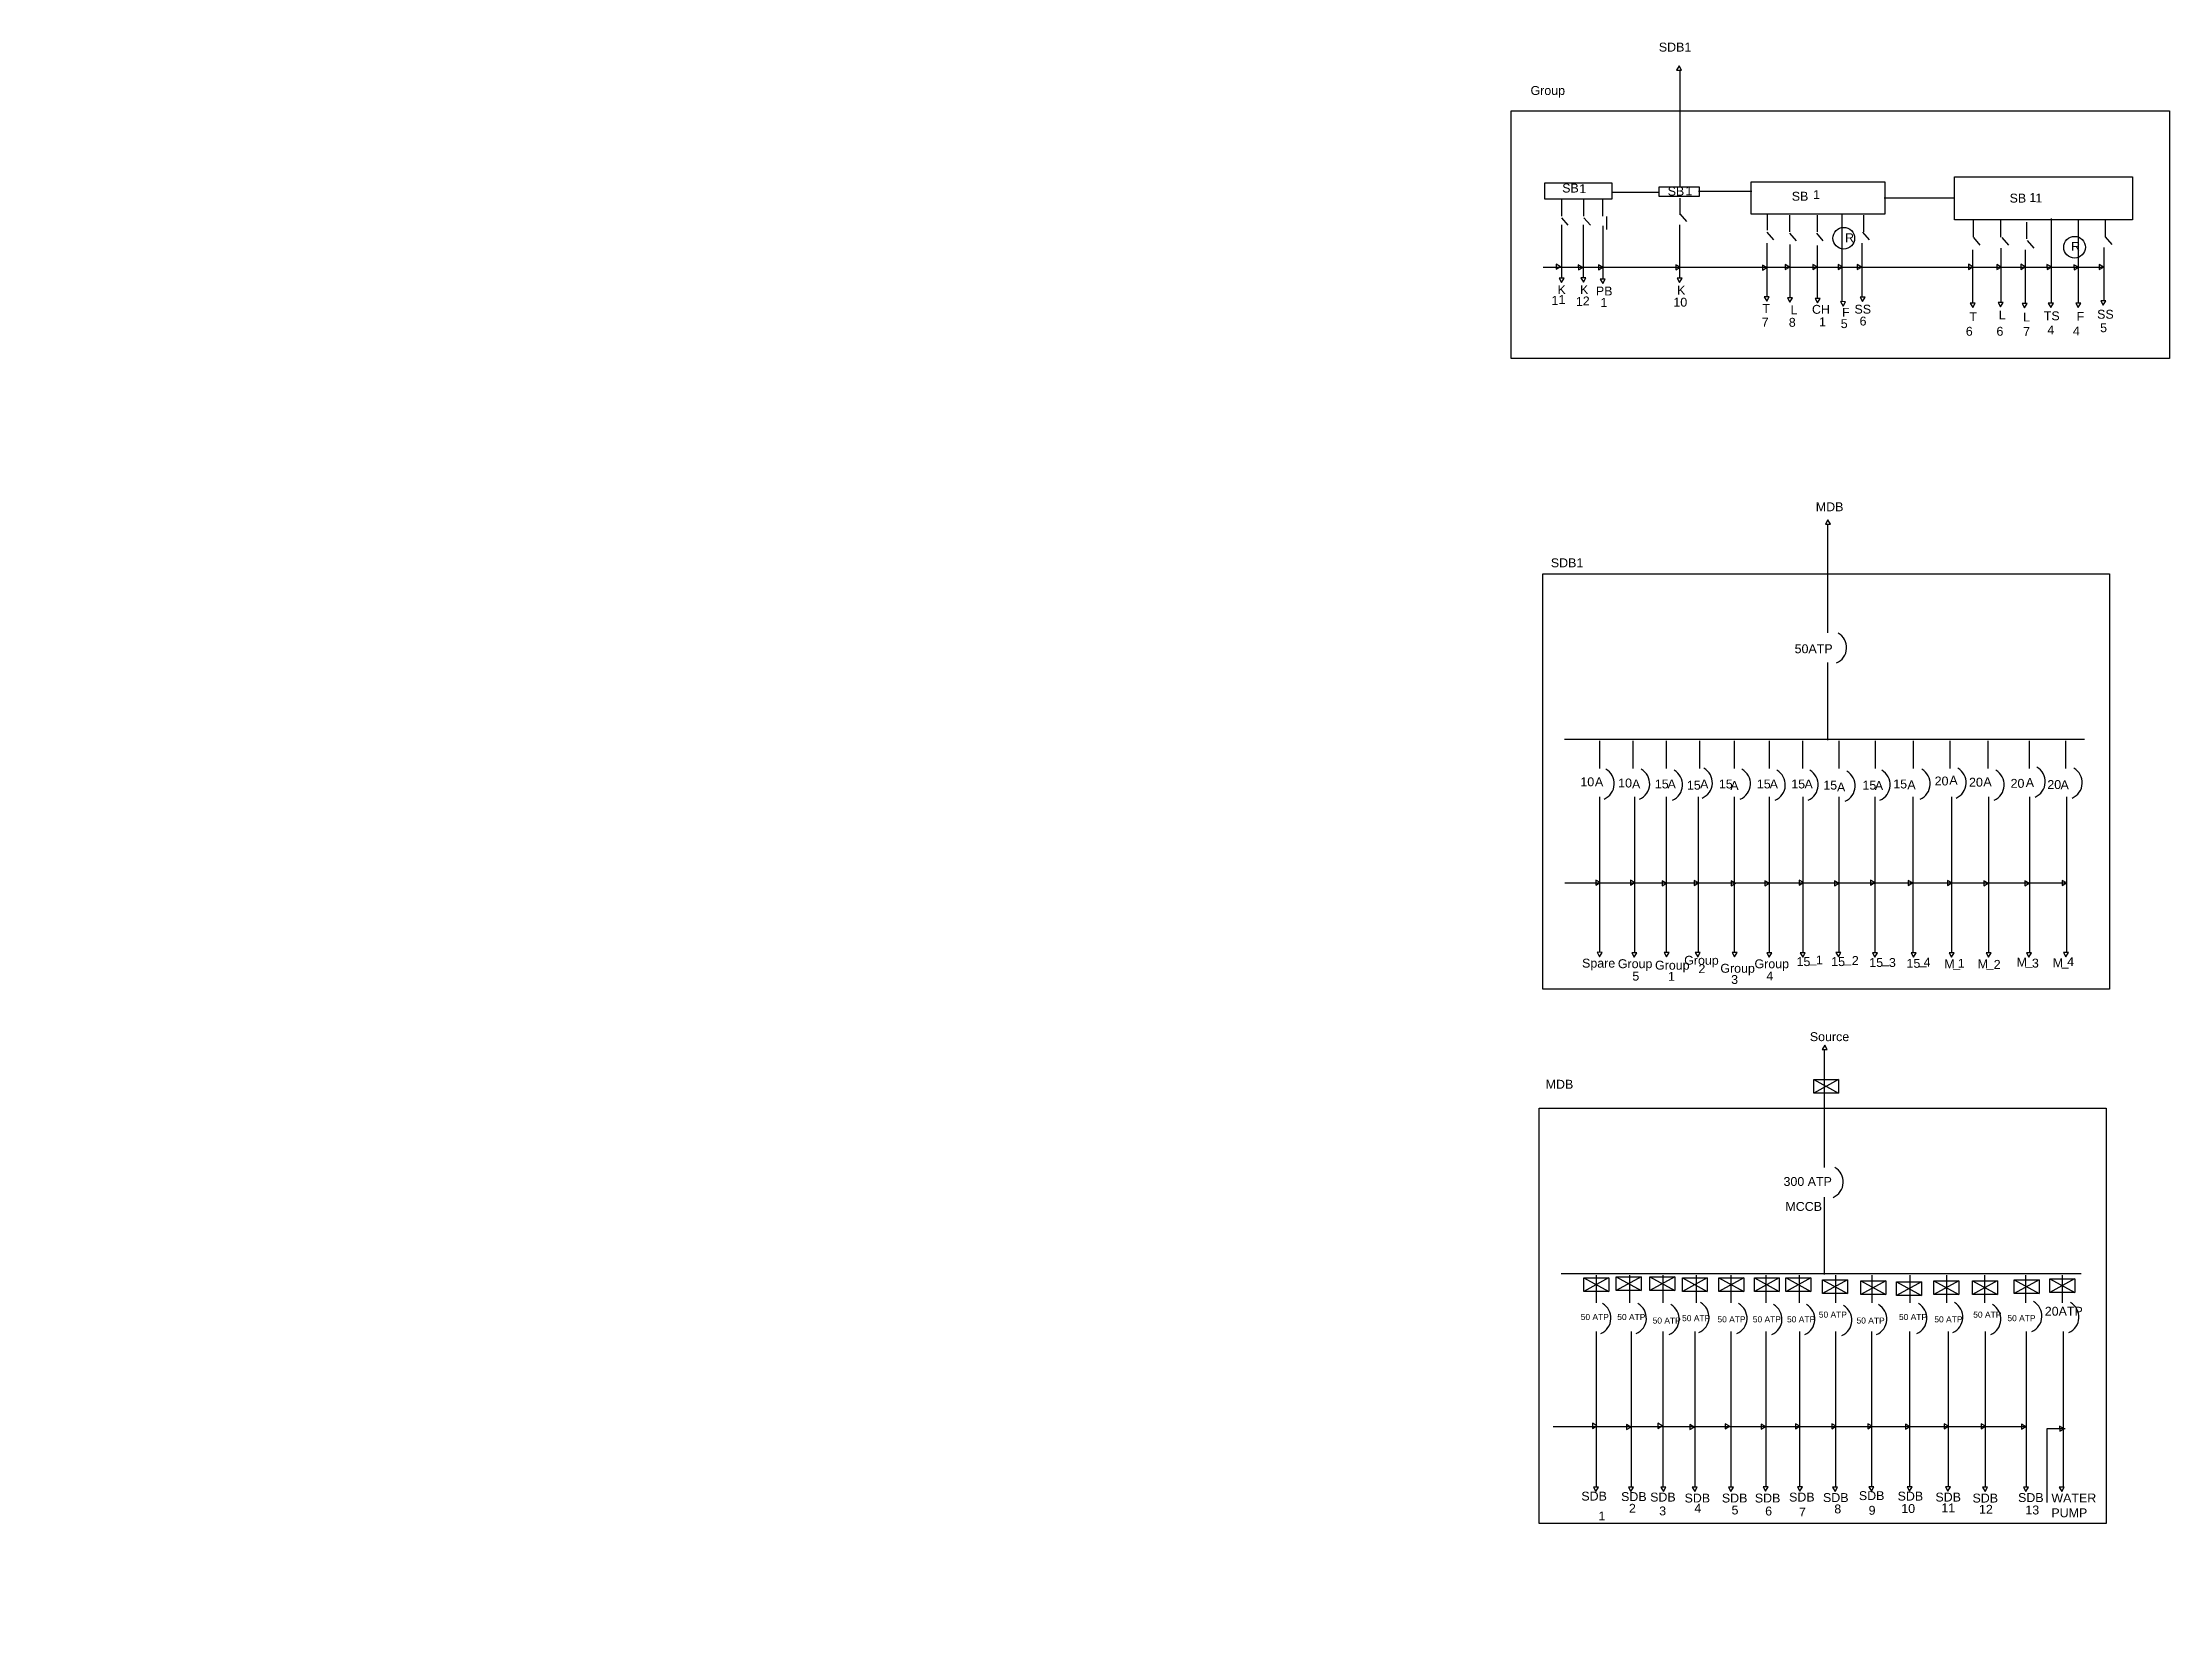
# Model space of a CAD drawing. Header units: inches. Extents: x -98956 to 121806, y -113633 to 17091.
# Drawn here: x -98956 to 44453, y -113633 to -7426 of the extents above; entities that cross this region are included whole.
import ezdxf

# ---------------------------------------------------------------- set-up
doc = ezdxf.new("R2010")
doc.units = ezdxf.units.IN
doc.styles.get("Standard").update_dxf_attribs({"font": 'arial.ttf'})

msp = doc.modelspace()

# ---------------------------------------------------------------- texts
at = {"attachment_point": 1}
for s, width, gutter_width, insert, char_height in [('SDB1', 4839.02, 12.5, (10024, -7435), 600), ('Group', 6543.11, 12.5, (1372, -10360), 600), ('SB', 7288.34, 12.5, (3507, -16940), 600), ('1', 8036.88, 12.5, (4661, -16983), 600), ('SB', 7288.34, 12.5, (10620, -17152), 600), ('1', 8036.88, 12.5, (11814, -17127), 600), ('SB', 7288.34, 12.5, (18986, -17492), 600), ('1', 8036.88, 12.5, (20422, -17383), 600), ('SB', 7288.34, 12.5, (33674, -17619), 600), ('1', 8036.88, 12.5, (35004, -17576), 600), ('1', 8036.88, 12.5, (35411, -17612), 600), ('R', 12677.17, 12.5, (22580, -20289), 600), ('R', 12677.17, 12.5, (37824, -20869), 600), ('K', 15547.13, 12.5, (3191, -23789), 600), ('K', 15547.13, 12.5, (4713, -23789), 600), ('PB', 3247.54, 12.5, (5779, -23885), 600), ('K', 15547.13, 12.5, (11251, -23829), 600), ('1', 8036.88, 12.5, (2780, -24519), 600), ('1', 8036.88, 12.5, (3262, -24450), 600), ('1', 8036.88, 12.5, (4433, -24587), 600), ('2', 12600.99, 12.5, (4895, -24555), 600), ('1', 8036.88, 12.5, (6086, -24656), 600), ('10', 8850, 12.5, (11004, -24636), 600), ('T', 26313.2, 12.5, (16999, -25068), 600), ('L', 10400.08, 12.5, (18908, -25159), 600), ('CH', 3565.51, 12.5, (20349, -25119), 600), ('F', 7968.98, 12.5, (22378, -25317), 600), ('SS', 3139.9, 12.5, (23217, -25109), 600), ('T', 26313.2, 12.5, (30963, -25615), 600), ('L', 10400.08, 12.5, (32942, -25501), 600), ('L', 10400.08, 12.5, (34585, -25638), 600), ('TS', 3818.88, 12.5, (35982, -25556), 600), ('F', 7968.98, 12.5, (38190, -25591), 600), ('SS', 3139.9, 12.5, (39576, -25451), 600), ('7', 9027.2, 12.5, (16956, -25990), 600), ('8', 15813.75, 12.5, (18788, -25994), 600), ('1', 8036.88, 12.5, (20823, -25964), 600), ('5', 10357.02, 12.5, (22288, -26083), 600), ('6', 38044.75, 12.5, (23560, -25910), 600), ('6', 38044.75, 12.5, (30723, -26598), 600), ('6', 38044.75, 12.5, (32790, -26598), 600), ('7', 9027.2, 12.5, (34586, -26610), 600), ('4', 25988.61, 12.5, (36218, -26509), 600), ('4', 25988.61, 12.5, (37940, -26578), 600), ('5', 10357.02, 12.5, (39780, -26358), 600), ('MDB', 962.17, 12.5, (20608, -38435), 600), ('SDB1', 4839.02, 12.5, (2742, -42213), 600), ('Group', 35380.17, 6.85, (37589, -43653), 5.75), ('50ATP', 5857.5, 12.5, (19180, -48008), 600), ('10', 3957.99, 12.5, (4733, -56981), 600), ('A', 1762.05, 12.5, (5715, -56974), 600), ('10', 3957.99, 12.5, (7283, -57061), 600), ('A', 1762.05, 12.5, (8215, -57126), 600), ('15', 2402.95, 12.5, (9757, -57126), 600), ('A', 1762.05, 12.5, (10612, -57126), 600), ('15', 2402.95, 12.5, (11917, -57206), 600), ('A', 1762.05, 12.5, (12806, -57126), 600), ('15', 2402.95, 12.5, (14076, -57126), 600), ('A', 1762.05, 12.5, (14846, -57228), 600), ('15', 2402.95, 12.5, (16635, -57126), 600), ('A', 1762.05, 12.5, (17497, -57126), 600), ('15', 2402.95, 12.5, (18955, -57126), 600), ('A', 1762.05, 12.5, (19844, -57126), 600), ('15', 2402.95, 12.5, (21114, -57206), 600), ('A', 1762.05, 12.5, (22037, -57330), 600), ('15', 2402.95, 12.5, (23752, -57206), 600), ('A', 1762.05, 12.5, (24587, -57228), 600), ('15', 2402.95, 12.5, (25832, -57126), 600), ('A', 1762.05, 12.5, (26781, -57177), 600), ('20', 3105.12, 12.5, (28621, -56925), 600), ('A', 1762.05, 12.5, (29610, -56873), 600), ('20', 3105.12, 12.5, (30940, -57005), 600), ('A', 1762.05, 12.5, (31905, -56975), 600), ('20', 3105.12, 12.5, (33740, -57085), 600), ('A', 1762.05, 12.5, (34762, -57026), 600), ('20', 3105.12, 12.5, (36219, -57165), 600), ('A', 1762.05, 12.5, (37109, -57179), 600), ('Spare', 2937.86, 12.5, (4847, -69208), 600), ('Group', 6543.11, 12.5, (7261, -69246), 600), ('5', 10357.02, 12.5, (8237, -70083), 600), ('Group', 6543.11, 12.5, (9767, -69348), 600), ('1', 8036.88, 12.5, (10641, -70101), 600), ('Group', 6543.11, 12.5, (11733, -69015), 600), ('2', 12600.99, 12.5, (12695, -69583), 600), ('Group', 6543.11, 12.5, (14170, -69556), 600), ('Group', 6543.11, 12.5, (16474, -69252), 600), ('4', 25988.61, 12.5, (17274, -70072), 600), ('15', 2402.95, 12.5, (19311, -69105), 600), ('_', 2325.11, 12.5, (20187, -68891), 600), ('1', 8036.88, 12.5, (20614, -68993), 600), ('15', 2402.95, 12.5, (21646, -69105), 600), ('_', 2325.11, 12.5, (22522, -68891), 600), ('2', 12600.99, 12.5, (23037, -69029), 600), ('15', 2402.95, 12.5, (24213, -69163), 600), ('_', 2325.11, 12.5, (25089, -68949), 600), ('3', 29633.61, 12.5, (25538, -69167), 600), ('15', 2402.95, 12.5, (26723, -69221), 600), ('_', 2325.11, 12.5, (27599, -69007), 600), ('4', 25988.61, 12.5, (27876, -69149), 600), ('M', 3090.22, 12.5, (29269, -69261), 600), ('_', 2325.11, 12.5, (29872, -69181), 600), ('1', 8036.88, 12.5, (30181, -69219), 600), ('M', 3090.22, 12.5, (31521, -69261), 600), ('_', 2325.11, 12.5, (32124, -69181), 600), ('2', 12600.99, 12.5, (32604, -69292), 600), ('M', 3090.22, 12.5, (34146, -69148), 600), ('_', 2325.11, 12.5, (34749, -69068), 600), ('3', 29633.61, 12.5, (35179, -69204), 600), ('M', 3090.22, 12.5, (36585, -69186), 600), ('_', 2325.11, 12.5, (37188, -69106), 600), ('4', 25988.61, 12.5, (37556, -69111), 600), ('3', 29633.61, 12.5, (14899, -70311), 600), ('Source', 4834.05, 12.5, (20205, -74167), 600), ('Group', 83206.72, 12.5, (-98957, -76644), 10.5), ('MDB', 5400.42, 12.5, (2394, -77376), 600), ('Group', 9333.54, 6.85, (3738, -77589), 5.75), ('Group', 35380.17, 6.85, (37363, -79689), 5.75), ('300 ATP', 8459.17, 12.5, (18431, -83933), 600), ('MCCB', 5102.33, 12.5, (18559, -85615), 600), ('50 ATP', 4059.76, 8.48, (4758, -93167), 407.2), ('50 ATP', 4059.76, 8.48, (7220, -93167), 407.2), ('50 ATP', 4059.76, 8.48, (20810, -93007), 407.2), ('50 ATP', 4059.76, 8.48, (26214, -93167), 407.2), ('50 ATP', 4059.76, 8.48, (31222, -93007), 407.2), ('20ATP', 7708.98, 12.5, (36047, -92684), 600), ('50 ATP', 4059.76, 8.48, (9605, -93405), 407.2), ('50 ATP', 4059.76, 8.48, (11593, -93246), 407.2), ('50 ATP', 4059.76, 8.48, (13976, -93325), 407.2), ('50 ATP', 4059.76, 8.48, (16360, -93325), 407.2), ('50 ATP', 4059.76, 8.48, (18666, -93325), 407.2), ('50 ATP', 4059.76, 8.48, (23354, -93405), 407.2), ('50 ATP', 4059.76, 8.48, (28599, -93325), 407.2), ('50 ATP', 4059.76, 8.48, (33525, -93246), 407.2), ('SDB', 4188.19, 12.5, (4799, -105150), 600), ('SDB', 4188.19, 12.5, (7478, -105182), 600), ('2', 12600.99, 12.5, (8008, -105972), 600), ('SDB', 4188.19, 12.5, (9437, -105215), 600), ('SDB', 4188.19, 12.5, (11758, -105280), 600), ('4', 25988.61, 12.5, (12422, -105964), 600), ('SDB', 4188.19, 12.5, (14273, -105280), 600), ('5', 10357.02, 12.5, (14927, -106085), 600), ('SDB', 4188.19, 12.5, (16496, -105280), 600), ('SDB', 4188.19, 12.5, (18806, -105215), 600), ('SDB', 4188.19, 12.5, (21093, -105248), 600), ('8', 1031.73, 12.5, (21855, -106015), 600), ('SDB', 4188.19, 12.5, (23511, -105117), 600), ('9', 1414.28, 12.5, (24168, -106107), 600), ('SDB', 4188.19, 12.5, (26124, -105150), 600), ('10', 2197.6, 12.5, (26371, -105986), 600), ('SDB', 4188.19, 12.5, (28673, -105215), 600), ('11', 1189.05, 12.5, (29073, -105940), 600), ('SDB', 4188.19, 12.5, (31173, -105281), 600), ('12', 1511.99, 12.5, (31609, -106041), 600), ('SDB', 4188.19, 12.5, (34244, -105248), 600), ('13', 1066.51, 12.5, (34737, -106087), 600), ('WATER PUMP', 5349.09, 12.5, (36491, -105275), 600), ('1', 8036.88, 12.5, (5955, -106490), 600), ('3', 29633.61, 12.5, (10047, -106148), 600), ('6\\P ', 1558.36, 12.5, (17194, -106155), 600), ('7', 1124.47, 12.5, (19473, -106220), 600), ('Group', 9333.54, 6.85, (3513, -113626), 5.75)]:
    msp.add_mtext_dynamic_manual_height_columns(s, width=width, gutter_width=gutter_width, heights=[0], dxfattribs=dict(at, insert=insert, char_height=char_height))

# ---------------------------------------------------------------- linework, layer by layer
for p, q in [((11452, -13206), (11452, -9309)), ((11452, -17105), (11452, -13207)), ((3451, -18017), (3451, -19145)), ((4955, -18017), (4955, -19145)), ((6228, -18017), (6228, -19145)), ((6861, -17521), (10024, -17521)), ((11437, -17914), (11437, -19042)), ((12706, -17453), (16284, -17453)), ((25226, -17899), (29938, -17899)), ((3452, -19239), (3896, -19753)), ((3455, -19709), (3455, -23301)), ((4928, -19709), (4928, -23301)), ((4975, -19239), (5418, -19753)), ((6254, -19783), (6254, -23375)), ((6496, -19159), (6496, -20040)), ((11410, -19709), (11410, -23301)), ((11438, -18974), (11882, -19487)), ((17337, -18954), (17337, -20083)), ((18841, -19070), (18841, -20199)), ((20692, -19070), (20692, -20199)), ((22371, -19044), (22371, -24878)), ((23816, -19070), (23816, -20199)), ((31220, -19417), (31220, -20546)), ((33071, -19417), (33071, -20546)), ((34807, -19533), (34807, -20661)), ((36476, -19287), (36476, -25000)), ((38299, -19408), (38299, -25000)), ((40129, -19417), (40129, -20546)), ((17303, -20961), (17303, -24553)), ((17312, -20206), (17755, -20720)), ((18834, -20279), (19278, -20792)), ((18850, -21035), (18850, -24627)), ((20647, -20279), (21091, -20792)), ((20691, -21108), (20691, -24701)), ((23711, -20961), (23711, -24553)), ((23765, -20206), (24209, -20720)), ((31183, -21413), (31183, -25005)), ((31234, -20569), (31678, -21082)), ((33073, -21294), (33073, -24887)), ((33146, -20580), (33590, -21094)), ((34727, -21413), (34727, -25005)), ((34860, -20786), (35304, -21300)), ((40018, -21250), (40018, -24843)), ((40129, -20540), (40573, -21054)), ((2217, -22573), (40002, -22573)), ((21414, -42423), (21414, -39898)), ((21414, -43685), (21414, -42423)), ((21415, -47243), (21415, -43688)), ((21415, -54463), (21415, -49242)), ((3674, -54406), (38723, -54406)), ((6029, -54507), (6029, -56377)), ((8273, -54507), (8273, -56377)), ((10516, -54507), (10516, -56377)), ((12760, -54507), (12760, -56377)), ((15111, -54507), (15111, -56377)), ((17461, -54507), (17461, -56377)), ((19705, -54507), (19705, -56377)), ((22162, -54507), (22162, -56377)), ((24619, -54507), (24619, -56377)), ((27183, -54507), (27183, -56377)), ((29641, -54507), (29641, -56377)), ((32205, -54507), (32205, -56377)), ((34983, -54507), (34983, -56377)), ((37440, -54507), (37440, -56377)), ((6026, -58303), (6026, -68789)), ((8381, -58303), (8381, -68789)), ((10529, -58303), (10529, -68789)), ((12676, -58303), (12676, -68789)), ((15101, -58303), (15101, -68789)), ((17457, -58303), (17457, -68789)), ((19743, -58303), (19743, -68789)), ((22168, -58303), (22168, -68789)), ((24593, -58303), (24593, -68789)), ((27156, -58303), (27156, -68789)), ((29751, -58303), (29751, -68789)), ((32245, -58303), (32245, -68789)), ((35016, -58303), (35016, -68789)), ((37510, -58303), (37510, -68789)), ((3697, -64082), (37395, -64082)), ((21192, -79720), (21192, -75340)), ((20468, -77346), (22148, -78267)), ((22144, -77351), (20468, -78267)), ((21190, -83279), (21190, -79725)), ((21190, -90500), (21190, -85279)), ((3449, -90443), (38498, -90443)), ((4963, -90733), (6642, -91653)), ((6639, -90738), (4963, -91653)), ((5804, -90544), (5804, -92414)), ((7157, -90667), (8836, -91587)), ((8833, -90672), (7157, -91587)), ((8048, -90544), (8048, -92414)), ((9419, -90667), (11098, -91587)), ((11095, -90672), (9419, -91587)), ((10291, -90544), (10291, -92414)), ((11613, -90733), (13293, -91653)), ((13289, -90738), (11613, -91653)), ((12535, -90544), (12535, -92414)), ((14074, -90733), (15754, -91653)), ((15750, -90738), (14074, -91653)), ((14885, -90544), (14885, -92414)), ((16469, -90733), (18148, -91653)), ((18145, -90738), (16469, -91653)), ((17236, -90544), (17236, -92414)), ((18599, -90733), (20278, -91653)), ((20275, -90738), (18599, -91653)), ((19479, -90544), (19479, -92414)), ((21060, -90866), (22739, -91787)), ((22736, -90871), (21060, -91787)), ((21937, -90544), (21937, -92414)), ((23653, -90932), (25332, -91853)), ((25329, -90938), (23653, -91853)), ((24394, -90544), (24394, -92414)), ((26048, -90999), (27727, -91920)), ((27724, -91004), (26048, -91920)), ((26958, -90544), (26958, -92414)), ((28575, -90932), (30254, -91853)), ((30251, -90938), (28575, -91853)), ((29415, -90544), (29415, -92414)), ((31170, -90932), (32849, -91853)), ((32846, -90938), (31170, -91853)), ((31980, -90544), (31980, -92414)), ((33989, -90865), (35668, -91785)), ((35664, -90870), (33989, -91785)), ((34757, -90544), (34757, -92414)), ((36383, -90799), (38062, -91719)), ((38059, -90804), (36383, -91719)), ((37215, -90544), (37215, -92414)), ((5800, -94340), (5800, -104826)), ((8156, -94340), (8156, -104826)), ((10304, -94340), (10304, -104826)), ((12451, -94340), (12451, -104826)), ((14876, -94340), (14876, -104826)), ((17232, -94340), (17232, -104826)), ((19518, -94340), (19518, -104826)), ((21943, -94340), (21943, -104826)), ((24367, -94340), (24367, -104826)), ((26931, -94340), (26931, -104826)), ((29526, -94340), (29526, -104826)), ((32020, -94340), (32020, -104826)), ((34791, -94340), (34791, -104826)), ((37285, -94340), (37285, -104826)), ((2893, -100755), (34770, -100755)), ((36206, -105870), (36206, -100897)), ((36206, -100897), (37422, -100897))]:
    msp.add_line(p, q)
for points in [[(11224, -9284), (11562, -9287), (11396, -8992)], [(72, -12025), (44453, -12025), (44453, -28740), (72, -28740)], [(2340, -16894), (6857, -16894), (6857, -17993), (2340, -17993)], [(10045, -17148), (12753, -17148), (12753, -17807), (10045, -17807)], [(16244, -16810), (25256, -16810), (25256, -19002), (16244, -19002)], [(29962, -16472), (41962, -16472), (41962, -19391), (29962, -19391)], [(3389, -22547), (3095, -22380), (3097, -22718)], [(4890, -22588), (4595, -22420), (4597, -22759)], [(6257, -22578), (5963, -22410), (5965, -22749)], [(11466, -22578), (11171, -22410), (11173, -22749)], [(17303, -22601), (17009, -22433), (17011, -22772)], [(18832, -22568), (18538, -22401), (18540, -22739)], [(20695, -22552), (20401, -22385), (20403, -22723)], [(22407, -22552), (22113, -22385), (22115, -22723)], [(23692, -22569), (23398, -22402), (23400, -22741)], [(31203, -22550), (30908, -22382), (30910, -22721)], [(33102, -22566), (32808, -22398), (32810, -22737)], [(34720, -22550), (34426, -22383), (34428, -22722)], [(36491, -22552), (36196, -22385), (36198, -22723)], [(38309, -22584), (38015, -22417), (38017, -22755)], [(40016, -22568), (39722, -22401), (39724, -22739)], [(3643, -23313), (3305, -23310), (3471, -23605)], [(5106, -23288), (4767, -23284), (4934, -23579)], [(6416, -23390), (6077, -23387), (6244, -23682)], [(11591, -23311), (11252, -23307), (11419, -23602)], [(17470, -24568), (17131, -24565), (17298, -24860)], [(19035, -24645), (18696, -24642), (18863, -24937)], [(20898, -24698), (20559, -24695), (20726, -24990)], [(22619, -24903), (22280, -24900), (22447, -25195)], [(23927, -24595), (23588, -24592), (23755, -24887)], [(31361, -25007), (31022, -25004), (31189, -25298)], [(33236, -24955), (32897, -24952), (33064, -25247)], [(34852, -25032), (34513, -25029), (34680, -25324)], [(36624, -25007), (36285, -25004), (36452, -25298)], [(38472, -25007), (38133, -25004), (38300, -25298)], [(40166, -24853), (39828, -24849), (39994, -25144)], [(21253, -39899), (21591, -39902), (21425, -39608)], [(2192, -43249), (40406, -43249), (40406, -71256), (2192, -71256)], [(6077, -64070), (5783, -63903), (5785, -64242)], [(8407, -64070), (8113, -63903), (8115, -64242)], [(10550, -64119), (10256, -63951), (10258, -64290)], [(12691, -64095), (12397, -63928), (12399, -64266)], [(15185, -64119), (14891, -63951), (14893, -64290)], [(17467, -64119), (17173, -63951), (17175, -64290)], [(19786, -64070), (19491, -63902), (19494, -64241)], [(22162, -64117), (21868, -63949), (21870, -64288)], [(24585, -64070), (24291, -63902), (24293, -64241)], [(27127, -64093), (26833, -63926), (26835, -64265)], [(29777, -64093), (29482, -63926), (29485, -64265)], [(32223, -64117), (31928, -63949), (31931, -64288)], [(35000, -64117), (34706, -63949), (34708, -64288)], [(37502, -64094), (37208, -63926), (37210, -64265)], [(6195, -68782), (5857, -68778), (6023, -69073)], [(8537, -68806), (8198, -68803), (8365, -69098)], [(10717, -68789), (10378, -68785), (10544, -69080)], [(12815, -68789), (12476, -68785), (12643, -69080)], [(15301, -68786), (14962, -68783), (15128, -69078)], [(17644, -68817), (17305, -68813), (17472, -69108)], [(19894, -68817), (19556, -68813), (19722, -69108)], [(22301, -68786), (21962, -68783), (22129, -69078)], [(24767, -68817), (24428, -68813), (24594, -69108)], [(27375, -68813), (27036, -68810), (27203, -69105)], [(29935, -68813), (29596, -68810), (29763, -69105)], [(32433, -68813), (32094, -68810), (32260, -69105)], [(35145, -68813), (34806, -68810), (34973, -69105)], [(37644, -68783), (37305, -68780), (37472, -69075)], [(21044, -75329), (21383, -75332), (21216, -75037)], [(20467, -77347), (22148, -77347), (22148, -78266), (20467, -78266)], [(1966, -79286), (40181, -79286), (40181, -107293), (1966, -107293)], [(4961, -90734), (6642, -90734), (6642, -91653), (4961, -91653)], [(7155, -90667), (8836, -90667), (8836, -91587), (7155, -91587)], [(9418, -90667), (11098, -90667), (11098, -91587), (9418, -91587)], [(11612, -90734), (13293, -90734), (13293, -91653), (11612, -91653)], [(14073, -90734), (15754, -90734), (15754, -91653), (14073, -91653)], [(16467, -90734), (18148, -90734), (18148, -91653), (16467, -91653)], [(18597, -90734), (20278, -90734), (20278, -91653), (18597, -91653)], [(21058, -90867), (22739, -90867), (22739, -91786), (21058, -91786)], [(23651, -90933), (25332, -90933), (25332, -91852), (23651, -91852)], [(26046, -91000), (27727, -91000), (27727, -91919), (26046, -91919)], [(28573, -90933), (30254, -90933), (30254, -91852), (28573, -91852)], [(31168, -90933), (32849, -90933), (32849, -91852), (31168, -91852)], [(33987, -90866), (35668, -90866), (35668, -91785), (33987, -91785)], [(36382, -90799), (38062, -90799), (38062, -91718), (36382, -91718)], [(5847, -100708), (5552, -100541), (5554, -100879)], [(8139, -100797), (7844, -100629), (7846, -100968)], [(10254, -100708), (9959, -100541), (9961, -100879)], [(12413, -100797), (12119, -100629), (12121, -100968)], [(14788, -100739), (14493, -100571), (14496, -100910)], [(17217, -100767), (16923, -100599), (16925, -100938)], [(19526, -100740), (19231, -100573), (19234, -100911)], [(21982, -100740), (21687, -100573), (21689, -100911)], [(24411, -100740), (24117, -100573), (24119, -100911)], [(26950, -100768), (26656, -100601), (26658, -100939)], [(29562, -100740), (29267, -100573), (29269, -100911)], [(32046, -100740), (31751, -100573), (31753, -100911)], [(34778, -100768), (34484, -100600), (34486, -100939)], [(37343, -100906), (37049, -100738), (37051, -101077)], [(5955, -104840), (5617, -104837), (5783, -105132)], [(8317, -104840), (7978, -104837), (8145, -105132)], [(10506, -104842), (10168, -104839), (10334, -105134)], [(12619, -104842), (12281, -104839), (12447, -105134)], [(15057, -104842), (14718, -104839), (14885, -105134)], [(17387, -104826), (17048, -104823), (17215, -105118)], [(19704, -104826), (19365, -104823), (19532, -105118)], [(22075, -104843), (21737, -104840), (21903, -105135)], [(24525, -104825), (24186, -104822), (24353, -105117)], [(27100, -104825), (26761, -104822), (26928, -105117)], [(29693, -104825), (29355, -104822), (29521, -105117)], [(32194, -104842), (31855, -104839), (32022, -105134)], [(34941, -104842), (34603, -104839), (34769, -105134)], [(37363, -104842), (37024, -104839), (37190, -105134)]]:
    msp.add_lwpolyline(points, close=True)
for centre in [(22493, -20624), (38056, -21232)]:
    msp.add_circle(centre, 730)
for centre in [(21560, -48230), (5895, -57404), (8282, -57408), (10499, -57477), (12508, -57339), (15072, -57408), (17427, -57477), (19644, -57477), (22138, -57546), (24494, -57477), (27196, -57408), (29620, -57339), (32184, -57477), (34955, -57269), (37449, -57339), (21335, -84266), (5670, -93441), (8057, -93444), (10274, -93514), (12283, -93375), (14846, -93444), (17202, -93514), (19419, -93514), (21913, -93583), (24268, -93514), (26970, -93444), (29395, -93375), (31959, -93514), (34730, -93306), (37224, -93375)]:
    msp.add_arc(centre, 1127, 293.05027, 60.43798)

msp.set_redraw_order([(e.dxf.handle, doc.entitydb.next_handle()) for e in msp.query("TEXT MTEXT ATTDEF DIMENSION ARC_DIMENSION")])  # texts and dimensions are drawn at this point

doc.saveas('drawing.dxf')
